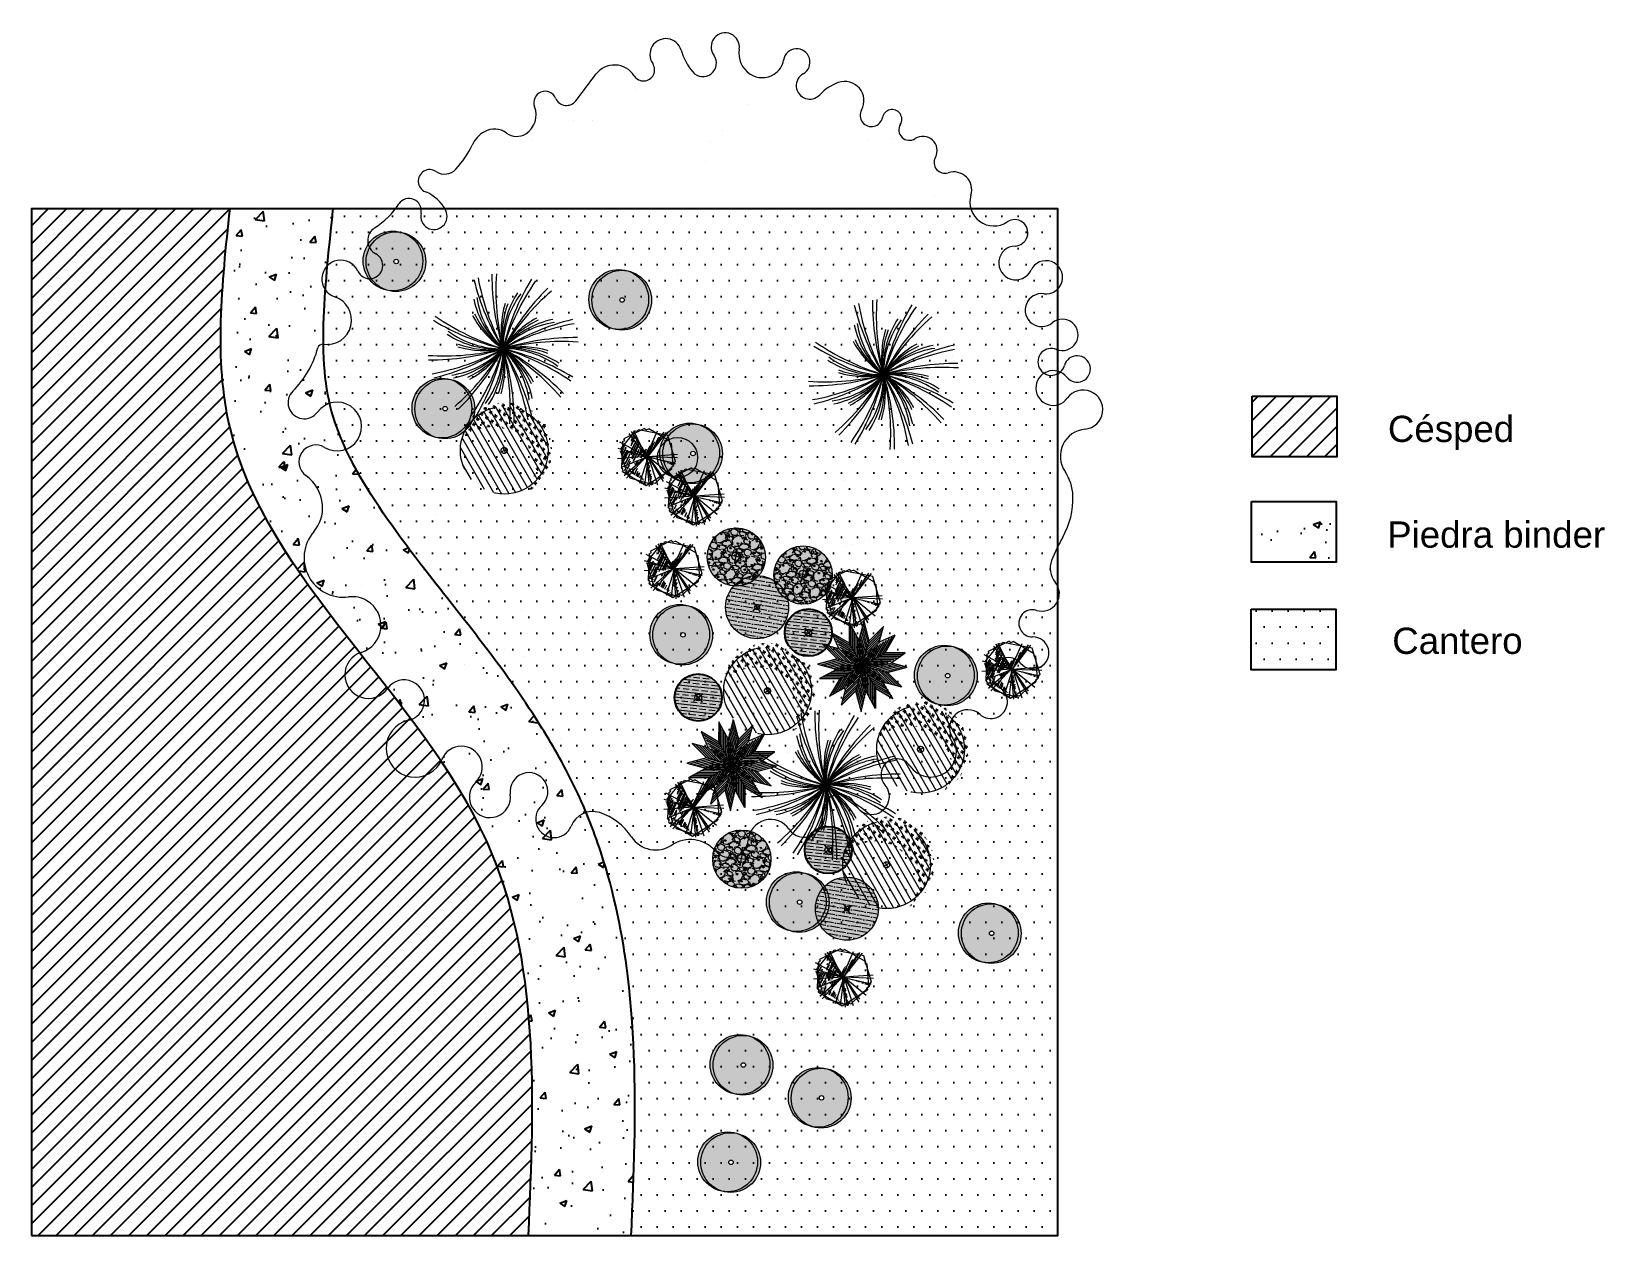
# Model space of a CAD drawing. Header units: metres. Extents: x 16.9 to 32.2, y 6.4 to 18.1.
import ezdxf

# ---------------------------------------------------------------- set-up
doc = ezdxf.new("R2010")
doc.units = ezdxf.units.M
doc.header["$MEASUREMENT"] = 0
doc.linetypes.add('ARBOLADO$0$DASHED2', pattern=[0.375, 0.25, -0.125])
for name, color, linetype in [('AG-TRANSPORT', 8, 'Continuous'), ('P.PALMA', 135, 'Continuous'), ('vegetacion Canteros', 253, 'Continuous')]:
    doc.layers.add(name, color=color, linetype=linetype)
doc.layers.add('Auxiliar', color=45, linetype='Continuous', plot=False)
doc.layers.add('Bloques vegetacion', color=7, linetype='Continuous', lineweight=5)
doc.styles.get("Standard").update_dxf_attribs({"font": 'arial.ttf'})
pattern_1 = [(45, (0, 0), (-0.08838834764831845, 0.08838834764831845), [])]
pattern_2 = [(49.99999999999999, (0, 0), (0.7172601826007535, -0.06275213498259512), [0.07500000000000001, -0.8250000000000001]), (355, (0, 0), (-0.138751333613, 0.7521921337000119), [0.06, -0.66]), (100.45144446, (0.059771681, -0.005229344), (0.578508846727112, 0.6894399909686295), [0.06374019199999999, -0.7011421119999999]), (46.18420000000001, (0, 0.2), (1.067241330671572, -0.1655192807930765), [0.1125, -1.2375]), (96.63563549, (0.088936745, 0.186206693), (0.9346619456742284, 0.9741186007745505), [0.09561034200000001, -1.05171376]), (351.1841639899999, (0, 0.2), (0.9346619450547732, 0.9741186002699902), [0.09000000000000001, -0.990000001]), (21, (0.1, 0.15), (0.5969070521184617, -0.4026188906653388), [0.07500000000000001, -0.8250000000000001]), (326.0000000000001, (0.1, 0.15), (0.2433153319215817, 0.7251500450468531), [0.06, -0.66]), (71.45144474, (0.149742254, 0.116448426), (0.8402223767299711, 0.3225311528063539), [0.06374019000000002, -0.701142112]), (37.50000000000001, (0, 0), (0.01215985531729067, 0.3328938538313115), [0, -0.652, 0, -0.67, 0, -0.6625000000000001]), (7.499999999999999, (0, 0), (0.2630695374421486, 0.3944117118823602), [0, -0.382, 0, -0.637, 0, -0.2525]), (327.5, (-0.223, 0), (0.533822436172409, -0.02255487173437976), [0, -0.25, 0, -0.78, 0, -1.035]), (317.5, (-0.323, 0), (0.5831861693423862, 0.1001049823323177), [0, -0.325, 0, -0.518, 0, -0.735])]

msp = doc.modelspace()

# ---------------------------------------------------------------- texts
for s, p in [('Césped', (30.12519221672483, 14.09734483172451)), ('Piedra binder', (30.11840275437044, 13.06788565148995)), ('Cantero', (30.1676960107543, 12.03317884208204))]:
    msp.add_text(s, height=0.2555504086776637).set_placement(p)

# ---------------------------------------------------------------- blocks, each defined once
blk = doc.blocks.new('Panicum')
at = {"layer": 'Bloques vegetacion', "lineweight": 5, "true_color": 0x5e762d}
h = blk.add_hatch(dxfattribs=at)
h.set_pattern_fill('GOST_GLASS', color=77, scale=0.0242217934268993, angle=25)
h.set_pattern_definition([(69.99999999999994, (3942.367858865039, 1755.615188993603), (0.1862722908295845, 0.08686019571591035), [0.1211089671344966, -0.1695525539882951]), (69.99999999999994, (3942.414426928911, 1755.636904037913), (0.1862722908295845, 0.08686019571591035), [0.0484435868537986, -0.2422179342689931]), (69.99999999999994, (3942.346143817875, 1755.661757057476), (0.1862722908295845, 0.08686019571591035), [0.0484435868537986, -0.2422179342689931])])
edge = h.paths.add_edge_path()
edge.add_arc((3942.371211576842, 1757.141910168416), 0.01328897156895428, 255.386764281719, 284.3615905254169, ccw=False)
edge.add_arc((3942.378044658068, 1755.608340151533), 1.520745043098571, 90.38376406029795, 180.5561672989142)
edge.add_arc((3942.293857761888, 1755.551688383225), 1.437097166300651, 178.3296384564556, 322.8140084693816)
edge.add_arc((3942.986322692375, 1755.940741778142), 1.336548460761641, 117.24248925186251, 289.78627328346886, ccw=False)
h = blk.add_hatch(dxfattribs=at)
h.set_pattern_fill('ANSI31', color=77, scale=0.063741561649735, angle=45)
h.set_pattern_definition([(90, (3942.367858865039, 1755.615188993603), (-0.2023794582379087, 5.10341461796392e-17), [])])
edge = h.paths.add_edge_path()
edge.add_arc((3942.367858865039, 1755.615188993603), 1.394346661090072, 0, 360)
at = {"layer": 'Bloques vegetacion', "linetype": 'ARBOLADO$0$DASHED2', "lineweight": 5, "ltscale": 10, "true_color": 0x5e762d}
h = blk.add_hatch(color=77, dxfattribs=at)
h.dxf.hatch_style = 1
edge = h.paths.add_edge_path()
edge.add_arc((3942.367858865039, 1755.615188993603), 0.09686213419674858, -2.544443745170813e-14, 360)
at = {"layer": 'Bloques vegetacion', "color": 77, "linetype": 'ARBOLADO$0$DASHED2', "lineweight": 5, "ltscale": 10, "true_color": 0x5e762d}
for points in [[(3942.464720997696, 1755.615188993032), (3942.270996730099, 1755.615188993318)], [(3942.367858863897, 1755.712051127687), (3942.367858865039, 1755.518326858663)]]:
    blk.add_lwpolyline(points, dxfattribs=at)
for radius in [1.394346661090072, 0.09686213419674858]:
    blk.add_circle((3942.367858865039, 1755.615188993603), radius, dxfattribs=at)
blk = doc.blocks.new('eragrostis.')
at = {"lineweight": 5, "true_color": 0x8ca72a, "transparency": 33554495}
h = blk.add_hatch(color=65, dxfattribs=at)
h.dxf.hatch_style = 1
h.paths.add_polyline_path([(47.9538485847498, 17.64802955114691), (48.1251703190992, 17.54911690170231), (47.9538485847498, 17.45020425225758), (48.12177494811186, 17.43275996465098), (48.00814239138561, 17.31912740792471), (48.19922695667636, 17.37032836288035), (48.14802600172028, 17.17924379758974), (48.28438506979201, 17.31560286566134), (48.27910284605318, 17.12494999095393), (48.37801549549803, 17.29627172530335), (48.47692814494288, 17.12494999095393), (48.49437243254898, 17.29287635431601), (48.60800498927573, 17.17924379758974), (48.5568040343197, 17.37032836288035), (48.74788859961045, 17.31912740792471), (48.6342560428842, 17.43275996465098), (48.61152953153872, 17.45548647599631), (48.80218240624626, 17.45020425225758), (48.63086067189686, 17.54911690170231), (48.80218240624626, 17.64802955114691), (48.64148170339666, 17.64802955114691), (48.6342560428842, 17.66547383875338), (48.74788859961045, 17.77910639547978), (48.5568040343197, 17.72790544052411), (48.61184792767491, 17.93333204717075), (48.471645921204, 17.78263093774312), (48.47692814494288, 17.97328381245044), (48.37801549549803, 17.80196207810101), (48.27910284605318, 17.97328381245044), (48.28438506979201, 17.78263093774312), (48.14802600172028, 17.91899000581475), (48.19922695667636, 17.72790544052411), (48.00814239138561, 17.77910639547978), (48.12177494811186, 17.66547383875338)])
at = {"color": 65, "lineweight": 5, "true_color": 0x8ca72a}
for p, q in [((48.37617957553385, 17.80337082903683), (48.27726692608901, 17.97469256338626)), ((48.37617957553385, 17.77123068846694), (48.27726692608901, 17.94255242281637)), ((48.37617957553385, 17.80337082903683), (48.47509222497871, 17.97469256338626)), ((48.37617957553385, 17.77123068846694), (48.47509222497871, 17.94255242281637)), ((48.19739103671218, 17.72931419145993), (48.00630647142144, 17.7805151464156)), ((48.19739103671218, 17.72931419145993), (48.14619008175611, 17.92039875675057)), ((48.22011754805711, 17.70658768011472), (48.16891659310159, 17.89767224540524)), ((48.24284405940259, 17.68386116876952), (48.19164310444677, 17.87494573406003)), ((48.26557057074751, 17.66113465742419), (48.2143696157922, 17.85221922271471)), ((48.288297082093, 17.63840814607886), (48.23709612713743, 17.8294927113695)), ((48.31102359343823, 17.61568163473366), (48.25982263848291, 17.80676620002415)), ((48.37617957553385, 17.73909054789707), (48.27726692608901, 17.9104122822465)), ((48.37617957553385, 17.70695040732718), (48.27726692608901, 17.87827214167661)), ((48.37617957553385, 17.67481026675732), (48.27726692608901, 17.84613200110672)), ((48.37617957553385, 17.64267012618743), (48.27726692608901, 17.81399186053673)), ((48.37617957553385, 17.61052998561744), (48.27726692608901, 17.78185171996684)), ((48.33375010478365, 17.59295512338845), (48.28254914982784, 17.78403968867894)), ((48.37617957553385, 17.73909054789707), (48.47509222497871, 17.9104122822465)), ((48.37617957553385, 17.70695040732718), (48.47509222497871, 17.87827214167661)), ((48.37617957553385, 17.67481026675732), (48.47509222497871, 17.84613200110672)), ((48.37617957553385, 17.64267012618743), (48.47509222497871, 17.81399186053673)), ((48.37617957553385, 17.55052565263813), (48.37617957553385, 17.80337082903683)), ((48.37617957553385, 17.61052998561744), (48.47509222497871, 17.78185171996684)), ((48.41860904628406, 17.59295512338845), (48.46981000123983, 17.78403968867894)), ((48.44133555762949, 17.61568163473366), (48.49253651258481, 17.80676620002415)), ((48.46406206897472, 17.63840814607886), (48.51526302393024, 17.8294927113695)), ((48.48678858032014, 17.66113465742419), (48.53798953527546, 17.85221922271471)), ((48.50951509166512, 17.68386116876952), (48.56071604662095, 17.87494573406003)), ((48.53224160301055, 17.70658768011472), (48.58344255796612, 17.89767224540524)), ((48.55496811435553, 17.72931419145993), (48.60616906931156, 17.92039875675057)), ((48.55496811435553, 17.72931419145993), (48.74605267964628, 17.7805151464156)), ((48.12333439913503, 17.55052565263813), (47.95201266478563, 17.64943830208273)), ((48.15547453970466, 17.55052565263813), (47.98415280535572, 17.64943830208273)), ((48.18761468027501, 17.55052565263813), (48.01629294592536, 17.64943830208273)), ((48.22011754805711, 17.70658768011472), (48.02903298276637, 17.75778863507027)), ((48.2197548208449, 17.55052565263813), (48.0484330864955, 17.64943830208273)), ((48.24284405940259, 17.68386116876952), (48.05175949411185, 17.73506212372506)), ((48.26557057074751, 17.66113465742419), (48.07448600545703, 17.71233561237986)), ((48.25189496141479, 17.55052565263813), (48.08057322706514, 17.64943830208273)), ((48.288297082093, 17.63840814607886), (48.09721251680246, 17.68960910103453)), ((48.28403510198468, 17.55052565263813), (48.11271336763523, 17.64943830208273)), ((48.31102359343823, 17.61568163473366), (48.11993902814768, 17.6668825896892)), ((48.33375010478365, 17.59295512338845), (48.14266553949317, 17.644156078344)), ((48.31617524255457, 17.55052565263813), (48.14485350820487, 17.64943830208273)), ((48.34831538312441, 17.55052565263813), (48.17699364877501, 17.64943830208273)), ((48.37617957553385, 17.55052565263813), (48.19739103671218, 17.72931419145993)), ((48.3804555236943, 17.55052565263813), (48.20913378934465, 17.64943830208273)), ((48.37617957553385, 17.57838984504755), (48.27726692608901, 17.74971157939697)), ((48.37617957553385, 17.54624970447766), (48.27726692608901, 17.71757143882696)), ((48.35647661612884, 17.5702286120431), (48.30527566117332, 17.76131317733364)), ((48.37920312747431, 17.54750210069779), (48.32800217251825, 17.73858666598841)), ((48.37190362737341, 17.55052565263813), (48.54322536172307, 17.64943830208273)), ((48.3731560235934, 17.54750210069779), (48.42435697854942, 17.73858666598841)), ((48.37617957553385, 17.57838984504755), (48.47509222497871, 17.74971157939697)), ((48.37617957553385, 17.55052565263813), (48.55496811435553, 17.72931419145993)), ((48.37617957553385, 17.54624970447766), (48.47509222497871, 17.71757143882696)), ((48.39588253493883, 17.5702286120431), (48.4470834898944, 17.76131317733364)), ((48.40404376794331, 17.55052565263813), (48.57536550229266, 17.64943830208273)), ((48.41860904628406, 17.59295512338845), (48.60969361157455, 17.644156078344)), ((48.43618390851314, 17.55052565263813), (48.6075056428628, 17.64943830208273)), ((48.44133555762949, 17.61568163473366), (48.63242012292003, 17.6668825896892)), ((48.46406206897472, 17.63840814607886), (48.65514663426526, 17.68960910103453)), ((48.46832404908304, 17.55052565263813), (48.63964578343248, 17.64943830208273)), ((48.48678858032014, 17.66113465742419), (48.67787314561069, 17.71233561237986)), ((48.50046418965292, 17.55052565263813), (48.67178592400258, 17.64943830208273)), ((48.50951509166512, 17.68386116876952), (48.70059965695587, 17.73506212372506)), ((48.53224160301055, 17.70658768011472), (48.72332616830135, 17.75778863507027)), ((48.53260433022282, 17.55052565263813), (48.70392606457222, 17.64943830208273)), ((48.5647444707927, 17.55052565263813), (48.73606620514236, 17.64943830208273)), ((48.59688461136304, 17.55052565263813), (48.768206345712, 17.64943830208273)), ((48.62902475193269, 17.55052565263813), (48.80034648628209, 17.64943830208273)), ((48.12333439913503, 17.55052565263813), (47.95201266478563, 17.4516130031934)), ((48.15547453970466, 17.55052565263813), (47.98415280535572, 17.4516130031934)), ((48.18761468027501, 17.55052565263813), (48.01629294592536, 17.4516130031934)), ((48.2197548208449, 17.55052565263813), (48.0484330864955, 17.4516130031934)), ((48.25189496141479, 17.55052565263813), (48.08057322706514, 17.4516130031934)), ((48.28403510198468, 17.55052565263813), (48.11271336763523, 17.4516130031934)), ((48.31102359343823, 17.4853696705426), (48.11993902814768, 17.4341687155868)), ((48.37617957553385, 17.55052565263813), (48.12333439913503, 17.55052565263813)), ((48.33375010478365, 17.5080961818878), (48.14266553949317, 17.45689522693213)), ((48.31617524255457, 17.55052565263813), (48.14485350820487, 17.4516130031934)), ((48.35647661612884, 17.5702286120431), (48.16539205083809, 17.62142956699879)), ((48.35647661612884, 17.530822693233), (48.16539205083809, 17.47962173827733)), ((48.34831538312441, 17.55052565263813), (48.17699364877501, 17.4516130031934)), ((48.37920312747431, 17.54750210069779), (48.18811856218358, 17.59870305565346)), ((48.37920312747431, 17.55354920457833), (48.18811856218358, 17.50234824962266)), ((48.37617957553385, 17.55052565263813), (48.19739103671218, 17.37173711381617)), ((48.3804555236943, 17.55052565263813), (48.20913378934465, 17.4516130031934)), ((48.31102359343823, 17.4853696705426), (48.25982263848291, 17.29428510525183)), ((48.37617957553385, 17.55480160079859), (48.27726692608901, 17.38347986644904)), ((48.37617957553385, 17.52266146022858), (48.27726692608901, 17.35133972587918)), ((48.37617957553385, 17.49052131965869), (48.27726692608901, 17.31919958530929)), ((48.33375010478365, 17.5080961818878), (48.28254914982784, 17.31701161659716)), ((48.35647661612884, 17.530822693233), (48.30527566117332, 17.33973812794251)), ((48.37920312747431, 17.55354920457833), (48.32800217251825, 17.36246463928772)), ((48.37190362737341, 17.55052565263813), (48.54322536172307, 17.4516130031934)), ((48.3731560235934, 17.54750210069779), (48.56424058888414, 17.59870305565346)), ((48.3731560235934, 17.55354920457833), (48.42435697854942, 17.36246463928772)), ((48.3731560235934, 17.55354920457833), (48.56424058888414, 17.50234824962266)), ((48.37617957553385, 17.55480160079859), (48.47509222497871, 17.38347986644904)), ((48.37617957553385, 17.55052565263813), (48.37617957553385, 17.29768047623917)), ((48.37617957553385, 17.55052565263813), (48.62902475193269, 17.55052565263813)), ((48.37617957553385, 17.55052565263813), (48.55496811435553, 17.37173711381617)), ((48.37617957553385, 17.52266146022858), (48.47509222497871, 17.35133972587918)), ((48.37617957553385, 17.49052131965869), (48.47509222497871, 17.31919958530929)), ((48.39588253493883, 17.5702286120431), (48.58696710022962, 17.62142956699879)), ((48.39588253493883, 17.530822693233), (48.4470834898944, 17.33973812794251)), ((48.39588253493883, 17.530822693233), (48.58696710022962, 17.47962173827733)), ((48.40404376794331, 17.55052565263813), (48.57536550229266, 17.4516130031934)), ((48.41860904628406, 17.5080961818878), (48.46981000123983, 17.31701161659716)), ((48.41860904628406, 17.5080961818878), (48.60969361157455, 17.45689522693213)), ((48.43618390851314, 17.55052565263813), (48.6075056428628, 17.4516130031934)), ((48.44133555762949, 17.4853696705426), (48.49253651258481, 17.29428510525183)), ((48.44133555762949, 17.4853696705426), (48.63242012292003, 17.4341687155868)), ((48.46832404908304, 17.55052565263813), (48.63964578343248, 17.4516130031934)), ((48.50046418965292, 17.55052565263813), (48.67178592400258, 17.4516130031934)), ((48.53260433022282, 17.55052565263813), (48.70392606457222, 17.4516130031934)), ((48.5647444707927, 17.55052565263813), (48.73606620514236, 17.4516130031934)), ((48.59688461136304, 17.55052565263813), (48.768206345712, 17.4516130031934)), ((48.62902475193269, 17.55052565263813), (48.80034648628209, 17.4516130031934)), ((48.19739103671218, 17.37173711381617), (48.00630647142144, 17.32053615886053)), ((48.22011754805711, 17.39446362516153), (48.02903298276637, 17.34326267020574)), ((48.24284405940259, 17.41719013650673), (48.05175949411185, 17.36598918155106)), ((48.26557057074751, 17.43991664785193), (48.07448600545703, 17.38871569289627)), ((48.288297082093, 17.46264315919726), (48.09721251680246, 17.4114422042416)), ((48.19739103671218, 17.37173711381617), (48.14619008175611, 17.18065254852556)), ((48.22011754805711, 17.39446362516153), (48.16891659310159, 17.20337905987076)), ((48.24284405940259, 17.41719013650673), (48.19164310444677, 17.22610557121609)), ((48.26557057074751, 17.43991664785193), (48.2143696157922, 17.24883208256142)), ((48.288297082093, 17.46264315919726), (48.23709612713743, 17.27155859390663)), ((48.37617957553385, 17.45838117908882), (48.27726692608901, 17.2870594447394)), ((48.37617957553385, 17.42624103851881), (48.27726692608901, 17.25491930416951)), ((48.37617957553385, 17.39410089794894), (48.27726692608901, 17.22277916359952)), ((48.37617957553385, 17.36196075737905), (48.27726692608901, 17.19063902302963)), ((48.37617957553385, 17.32982061680906), (48.27726692608901, 17.15849888245976)), ((48.37617957553385, 17.45838117908882), (48.47509222497871, 17.2870594447394)), ((48.37617957553385, 17.42624103851881), (48.47509222497871, 17.25491930416951)), ((48.37617957553385, 17.39410089794894), (48.47509222497871, 17.22277916359952)), ((48.37617957553385, 17.36196075737905), (48.47509222497871, 17.19063902302963)), ((48.37617957553385, 17.32982061680906), (48.47509222497871, 17.15849888245976)), ((48.46406206897472, 17.46264315919726), (48.51526302393024, 17.27155859390663)), ((48.46406206897472, 17.46264315919726), (48.65514663426526, 17.4114422042416)), ((48.48678858032014, 17.43991664785193), (48.67787314561069, 17.38871569289627)), ((48.48678858032014, 17.43991664785193), (48.53798953527546, 17.24883208256142)), ((48.50951509166512, 17.41719013650673), (48.70059965695587, 17.36598918155106)), ((48.50951509166512, 17.41719013650673), (48.56071604662095, 17.22610557121609)), ((48.53224160301055, 17.39446362516153), (48.72332616830135, 17.34326267020574)), ((48.53224160301055, 17.39446362516153), (48.58344255796612, 17.20337905987076)), ((48.55496811435553, 17.37173711381617), (48.74605267964628, 17.32053615886053)), ((48.55496811435553, 17.37173711381617), (48.60616906931156, 17.18065254852556)), ((48.37617957553385, 17.29768047623917), (48.27726692608901, 17.12635874188975)), ((48.37617957553385, 17.29768047623917), (48.47509222497871, 17.12635874188975))]:
    blk.add_line(p, q, dxfattribs=at)
blk.add_lwpolyline([(47.9538485847498, 17.64802955114691), (48.1251703190992, 17.54911690170231), (47.9538485847498, 17.45020425225758), (48.12177494811186, 17.43275996465098), (48.00814239138561, 17.31912740792471), (48.19922695667636, 17.37032836288035), (48.14802600172028, 17.17924379758974), (48.28438506979201, 17.31560286566134), (48.27910284605318, 17.12494999095393), (48.37801549549803, 17.29627172530335), (48.47692814494288, 17.12494999095393), (48.49437243254898, 17.29287635431601), (48.60800498927573, 17.17924379758974), (48.5568040343197, 17.37032836288035), (48.74788859961045, 17.31912740792471), (48.6342560428842, 17.43275996465098), (48.61152953153872, 17.45548647599631), (48.80218240624626, 17.45020425225758), (48.63086067189686, 17.54911690170231), (48.80218240624626, 17.64802955114691), (48.64148170339666, 17.64802955114691), (48.6342560428842, 17.66547383875338), (48.74788859961045, 17.77910639547978), (48.5568040343197, 17.72790544052411), (48.61184792767491, 17.93333204717075), (48.471645921204, 17.78263093774312), (48.47692814494288, 17.97328381245044), (48.37801549549803, 17.80196207810101), (48.27910284605318, 17.97328381245044), (48.28438506979201, 17.78263093774312), (48.14802600172028, 17.91899000581475), (48.19922695667636, 17.72790544052411), (48.00814239138561, 17.77910639547978), (48.12177494811186, 17.66547383875338), (47.9538485847498, 17.64802955114691)], dxfattribs=at)
at = {"layer": 'Auxiliar', "color": 65, "lineweight": 5, "true_color": 0x8ca72a}
for points in [[(48.37617957553385, 17.62903212760767), (48.37617957553385, 17.47201917766858)], [(48.45468605050338, 17.5505256526381), (48.29767310056429, 17.5505256526381)]]:
    blk.add_lwpolyline(points, dxfattribs=at)
at = {"layer": 'P.PALMA', "color": 65, "lineweight": 5, "true_color": 0x8ca72a}
for points in [[(48.37617957553385, 17.62903212760769), (48.37617957553385, 17.47201917766861)], [(48.45468605050343, 17.55052565263813), (48.29767310056429, 17.55052565263813)]]:
    blk.add_lwpolyline(points, dxfattribs=at)
for radius in [0.03317521608934235, 0.02704054952936971]:
    blk.add_circle((48.37617957553385, 17.55052565263813), radius, dxfattribs=at)
blk = doc.blocks.new('Salvia farinácea')
at = {"lineweight": 5, "true_color": 0x93278f, "transparency": 33554470}
h = blk.add_hatch(color=217, dxfattribs=at)
h.dxf.hatch_style = 1
h.paths.add_polyline_path([(3600.242586741799, 1739.515457079313, 1), (3599.384696546176, 1739.515457079313, 1)])
at = {"layer": 'Bloques vegetacion', "lineweight": 5, "true_color": 0x93278f}
h = blk.add_hatch(dxfattribs=at)
h.set_pattern_fill('GRAVEL', color=217, scale=0.01, angle=138.2262794862488)
h.set_pattern_definition([(6.239066986248813, (-0.3056009267632653, -0.06759562087467917), (3.038339714694783, 0.3511577681164912), [0.034172144, -3.3830483639565]), (323.1960204862488, (-0.2716311204498233, -0.0638818816502269), (-2.442354814762561, 1.841120028353752), [0.058640472, -5.8054048893524]), (270.7367265862488, (-0.2246783096833303, -0.09901215863640939), (-0.03294916133777814, 3.775837702122026), [0.04134815200000001, -4.093472279409999]), (45.49996848624871, (-0.1084980855595001, -0.1176478534862553), (-3.573676161347183, -3.619358326253144), [0.05340045200000001, -5.2866437425738]), (71.05993366624877, (-0.07106920013703137, -0.07955998486602785), (-1.083405898258309, -3.119204331174574), [0.05236337000000001, -5.1839807745344]), (135.4999684862488, (-0.05407313052571296, -0.03003157263862833), (3.619358326253144, -3.573676161347184), [0.05340045200000001, -5.2866437425738]), (175.9205199562488, (-0.09216099914594042, 0.007397312783840419), (4.154694772942832, -0.3054756024300891), [0.07061936599999999, -6.991311531424701]), (210.4816078562488, (-0.1626013817502772, 0.01242118564794081), (-5.048672136152438, -2.982941109314337), [0.066671952, -6.6005256601905]), (259.6558451062488, (-0.2200587599015631, -0.02139895769859361), (-0.684332673126766, -3.816270010427896), [0.05358129999999999, -5.3045545698712]), (313.4626377862488, (-0.229679849638236, -0.07410945601039948), (-1.914501507747427, 2.050764729761075), [0.061171328, -2.997393695]), (0.6237172862488016, (-0.1876012487689358, -0.1185089982251806), (4.134478618806903, 0.05316531414892189), [0.07910779200000001, -7.8316772512177]), (277.0403543162488, (-0.294340211788065, 0.05176668933355741), (0.3107254599331639, -2.321057881343716), [0.02700045399999999, -2.6730565824344]), (309.6955138862488, (-0.2910307956459459, 0.02496970135359441), (-2.124146198031916, 2.578618027042508), [0.051368198, -5.085463899704]), (3.226279486248735, (-0.2582214600052444, -0.01455563096399397), (0.1692123812786621, 0.1894285353953222), [0.035920934, -0.3232893108428]), (341.4248699962488, (-0.2652669482810106, -0.0491319219009357), (-1.28556743950029, 0.4672048356921022), [0.019344132, -1.915062236889399]), (70.02768897624878, (-0.2469305793649799, -0.05529393252858182), (-0.3182086083891959, -0.7374979874867572), [0.027356562, -1.340475299]), (169.1900360162488, (-0.2375864826529275, -0.02958258373790555), (-0.9067103687385272, 0.1287800730785442), [0.044431966, -1.436629815291]), (299.7913306662488, (-0.2812298772773013, -0.02124929473168602), (-0.2096446895395875, 0.527853297941573), [0.032128714, -0.7710898116827999]), (154.6158198202488, (-0.1370620288357034, -0.1534371136701966), (-2.401922497789009, 1.12383820660054), [0.04500880000000001, -4.455882667253901]), (208.5724554262488, (-0.1777254989168374, -0.1341424356225919), (2.619050335693674, 1.406864364147273), [0.037759894, -3.73822156782]), (71.42486999624877, (-0.3150723535330305, -0.05913500181074688), (-0.4672048356924218, -1.285567439501237), [0.03868800999999999, -1.8957183588894]), (121.8367391562488, (-0.3027483322777383, -0.0224622639786855), (1.386648210275194, -2.260409418875299), [0.04500880000000001, -4.455882667254]), (117.6702342662488, (-0.03215035244294277, -0.03599142172510784), (0.6087179144192054, -1.224918977183846), [0.04340351999999999, -2.126773431310601]), (73.00142008624881, (-0.0523061752294727, 0.00244827140319381), (-0.914193515503337, -2.929775796236098), [0.036367212, -3.600359338072]), (205.0276889762487, (-0.1477542576083374, 0.131985657397344), (-1.22491897714562, -0.6087179144961848), [0.03868801, -1.8957183588894]), (155.5803041262488, (-0.1828097031110661, 0.1156184053187201), (3.139420485346608, -1.442046814838379), [0.04257827400000001, -4.21523759802]), (207.6702342662488, (-0.05493427526463827, 0.04907159057080738), (1.22491897718808, 0.6087179144106989), [0.02170176, -2.148475191310601]), (239.5362119602488, (-0.1363885454846192, 0.1218329145206252), (-0.4874209897192748, -0.9269265228599178), [0.01295146, -1.2821994964526]), (304.1900360182488, (-0.1429548791945985, 0.1106693639380735), (-0.3990732249072397, 0.6970656792312002), [0.05236337000000001, -0.9949054589069001]), (324.2352854462488, (-0.1135297911794699, 0.06735546091257909), (-2.06349773531021, 1.502695277283047), [0.0485267, -4.8041364863337]), (81.91634701624882, (-0.2223573683378493, -0.01253401555232812), (-0.1489962271239193, -0.5480694520796213), [0.03663238799999999, -0.8791776359679999]), (131.3835060762488, (-0.2172061654160362, 0.0237343991974001), (-2.881860339333296, 3.2554675523767), [0.06395567599999999, -6.331600906503098]), (199.1716753862487, (-0.2594869278265028, 0.07172035057892075), (1.942200810541957, 0.6491502226220004), [0.026150824, -2.588939231811]), (228.2262794862488, (-0.2841874689113462, 0.06313240145727567), (0.02021615411665825, -0.3586409166739505), [0.01524, -0.23876]), (258.4827166462488, (-0.1148175919099231, 0.05828835722514702), (0.4267725275092796, 2.002849272851854), [0.035286696, -3.49339407732]), (186.2390669862488, (-0.1218630801856894, 0.02371206628820528), (-3.038339714695945, -0.3511577681058549), [0.068344288, -3.3488762199565]), (138.2262794862488, (-0.1898026928125734, 0.0162845878393007), (-0.3586409166739505, -0.02021615411665825), [0.06604, -0.18796]), (103.5311259862488, (-0.2390541120153525, 0.0602798069717487), (-0.7097986866357842, 3.018123560169461), [0.040160956, -3.975931672414]), (32.28088358624868, (-0.248450707301664, 0.09932598472355007), (0.8662780604996365, 0.5885017603177296), [0.03698290799999999, -1.8121650038772]), (345.8722548462488, (-0.2171838325068413, 0.1190774844277468), (5.291265985205042, -1.320749890710643), [0.06021451, -5.9612464422938]), (313.6523582262488, (-0.1587904781331763, 0.1043800232527146), (2.293358578860258, -2.389189492017587), [0.063702946, -6.306584645624])])
edge = h.paths.add_edge_path()
edge.add_arc((3599.813641643987, 1739.515457079313), 0.4289450978118172, 0, 360)
at = {"layer": 'Bloques vegetacion', "lineweight": 5, "true_color": 0xd19cc7}
h = blk.add_hatch(dxfattribs=at)
h.set_pattern_fill('GRASS', color=9, scale=0.005, angle=138.2262794862488)
h.set_pattern_definition([(228.2262794862488, (0, 0), (0.007147489831849749, -0.1267987120804588), [0.0238125, -0.1557926224]), (183.2262794862488, (0, 0), (0.007147489832700707, -0.126798712095555), [0.0238125, -0.1031875]), (273.2262794862488, (0, 0), (0.126798712095555, 0.007147489832700693), [0.0238125, -0.1031875])])
edge = h.paths.add_edge_path()
edge.add_arc((3599.813641643987, 1739.515457079313), 0.4289450978118172, 138.2262794862488, 498.2262794862488)
at = {"color": 215, "lineweight": 5, "true_color": 0xa953a0}
blk.add_circle((3599.813641643987, 1739.515457079313), 0.4289450978117202, dxfattribs=at)
at = {"layer": 'Bloques vegetacion', "color": 215, "lineweight": 5, "true_color": 0xa953a0}
for points in [[(3599.810685509201, 1739.503995521822), (3599.728553038387, 1739.57736266758)], [(3599.810685509201, 1739.503995521822), (3599.737318363445, 1739.421863051008)], [(3599.884052654959, 1739.586127992637), (3599.810685509201, 1739.503995521822)], [(3599.892817980016, 1739.430628376065), (3599.810685509201, 1739.503995521822)]]:
    blk.add_lwpolyline(points, dxfattribs=at)
at = {"layer": 'Bloques vegetacion', "color": 217, "lineweight": 5, "true_color": 0x93278f}
blk.add_circle((3599.813641643987, 1739.515457079313), 0.4289450978118172, dxfattribs=at)
at = {"layer": 'Bloques vegetacion', "color": 215, "lineweight": 5, "true_color": 0xa953a0}
blk.add_circle((3599.810685509201, 1739.503995521822), 0.06127787111597389, dxfattribs=at)
blk = doc.blocks.new('Dietes')
at = {"lineweight": 5, "true_color": 0x7aafdf, "transparency": 33554470}
h = blk.add_hatch(color=143, dxfattribs=at)
h.dxf.hatch_style = 1
h.paths.add_polyline_path([(3736.323698699305, 1738.947054372236, 0.1926021917115837), (3736.193881286404, 1739.271561991844, 0.6407423781386092), (3735.417209508052, 1738.914313448745, 0.1926021917115836), (3735.547026920954, 1738.589805829137, 0.6407423781386095)])
h.paths.add_polyline_path([(3735.810767306868, 1738.947054372236, -1), (3735.881830401901, 1738.947054372236, -1)], flags=16)
h.paths.add_polyline_path([(3736.358206198296, 1738.914313448745, 0.2189604088053874), (3736.193881286404, 1739.271561991844, -0.1926021917116814), (3736.323698699305, 1738.947054372236, -0.6407423781389386), (3735.547026920954, 1738.589805829137, 0.6770051354087031)])
h.paths.add_polyline_path([(3736.193881286404, 1739.271561991844, 0.677005135408815), (3735.382702009061, 1738.947054372236, 0.2189604088053879), (3735.547026920954, 1738.589805829137, -0.1926021917116821), (3735.417209508052, 1738.914313448745, -0.6407423781390229)])
at = {"layer": 'Bloques vegetacion', "color": 253, "lineweight": 5, "true_color": 0x9898cc}
for centre, radius in [((3735.853200354183, 1738.947054372236), 0.4704983451217939), ((3735.887707853174, 1738.914313448745), 0.4704983451217939), ((3735.846298854385, 1738.947054372236), 0.03553154751683017)]:
    blk.add_circle(centre, radius, dxfattribs=at)
blk = doc.blocks.new('Pennisetum rupelli')
at = {"layer": 'Bloques vegetacion', "color": 52, "true_color": 0xd8ce18}
for centre, radius, start, end in [((1.884310924998194, 0.3100914392778379), 1.643127649430273, 164.0123130231918, 181.7779287418462), ((1.365539541918323, 1.455701576523393), 1.643127649430273, 209.0123130231914, 226.7757307391921), ((1.627596562945965, 1.13993558205817), 1.643127649430273, 194.6661985691621, 212.4296322772495), ((0.8210281038873548, 0.4583984153579712), 0.6131089858007273, 162.0779112007102, 198.977006411659), ((1.846332945672229, -0.09849113330868643), 1.643127649430273, 149.6661985691683, 167.4336630200097), ((0.7996523477523415, 0.5378589738763184), 0.6244822469409063, 178.4075830641727, 206.5317939054181), ((0.7940833665765806, -0.01008065862179524), 0.6131089858007273, 117.0779112007011, 153.9916267798686), ((1.441068991217618, -0.8668040202266295), 1.643127649430273, 119.0123130231972, 136.7846791386668), ((0.5972266549894225, 1.860965530979145), 1.643127649430273, 239.6661985691626, 257.4317377179881), ((0.508816180302303, 0.808715951883497), 0.6131089858007273, 207.0779112006953, 243.9776198557763), ((0.8351555242252848, 0.06122138325977133), 0.6244822469409063, 133.4075830641701, 161.5441361373651), ((1.125302996751254, -1.128861041265229), 1.643127649430273, 104.6661985691668, 122.4409547854333), ((0.4375141384211931, 0.8497881095322012), 0.6244822469409063, 223.4075830641885, 251.5352115472062), ((0.5232263885694021, -0.3009168260716054), 0.6244822469409063, 88.40758306418553, 116.5635243043836), ((0.1886440824145403, 1.898943510304425), 1.643127649430273, 254.0123130231774, 271.7796810729657), ((-0.6412000603776625, 1.642229148252882), 1.643127649430273, 284.6661985691668, 302.4384512444093), ((-0.9569660548312435, 1.380172127223869), 1.643127649430273, 299.0123130231971, 316.7869596678177), ((0.04033710632230838, 0.8356606891942711), 0.6131089858007273, 252.0779112007246, 288.9930255477828), ((-0.03912345219581054, 0.814284933059258), 0.6244822469409063, 268.4075830641855, 296.5519040183108), ((-0.3099804302025325, 0.5234487656092196), 0.6131089858007273, 297.0779112007011, 334.0126052024651), ((-1.362230009298181, 0.6118592402963391), 1.643127649430273, 329.6661985691683, 347.4453225658502), ((-0.3510525878516933, 0.4521467237278812), 0.6244822469409063, 313.4075830641701, 341.5706011621616), ((-1.400207988612275, 0.2032766677196305), 1.643127649430273, 344.0123130231918, 1.792990954522637), ((-0.3369251675133068, 0.05496969162922477), 0.6131089858007273, 342.0779112007102, 19.0249743081211), ((-0.3155494113787501, -0.0244908668891224), 0.6244822469409063, 358.4075830641727, 26.5808415168222), ((-0.8814366055314914, -0.9423334695261534), 1.643127649430273, 29.01231302319145, 46.79475158735116), ((-0.02471324392871162, -0.2953478448956161), 0.6131089858007273, 27.07791120069531, 64.02447962576606), ((0.04658879795285494, -0.3364200025447769), 0.6244822469409063, 43.40758306418848, 71.57811125629416), ((-0.1131237186158311, -1.347597423991493), 1.643127649430273, 59.66619856917722, 77.44693800044448), ((0.4437658300512831, -0.3222925822070752), 0.6131089858007273, 72.07791120072463, 109.0113259335553), ((0.2954588539722911, -1.385575403306729), 1.643127649430273, 74.01231302317746, 91.79151832812228)]:
    blk.add_arc(centre, radius, start, end, dxfattribs=at)
at = {"layer": 'Bloques vegetacion', "color": 67, "true_color": 0x6b7c41}
for centre, radius, start, end in [((1.884587284610722, 0.2125868399055663), 1.643127649430273, 160.6118197744687, 178.377834516504), ((1.434681121070442, 1.386950828824824), 1.643127649430273, 205.6118197744643, 223.3751803844509), ((1.677547093226283, 1.056196894458058), 1.643127649430273, 191.2657053204391, 209.0292411574515), ((0.8319733905642318, 0.4237012801587122), 0.6131089858007273, 158.6774179519898, 195.5771652776961), ((1.822441110549159, -0.1930236858263495), 1.643127649430273, 146.2657053204441, 164.0336643334828), ((0.5410902463035144, 0.7919208586863608), 0.6131089858007273, 203.6774179519764, 240.5764794560368), ((0.8153484707773863, 0.5042898361235028), 0.6244822469409063, 175.0070898154466, 203.1317351391139), ((1.372318243602598, -0.9359455993787489), 1.643127649430273, 115.6118197744789, 133.3847582762856), ((0.6917592075070859, 1.837073695773212), 1.643127649430273, 236.2657053204404, 254.0308786296804), ((0.4723499383770534, 0.8371499795765436), 0.6244822469409063, 220.0070898154546, 248.1338911305985), ((0.8225173943524906, 0.02638558330368279), 0.6244822469409063, 130.0070898154505, 158.1450187722044), ((0.7772882734618511, -0.04235472462323478), 0.6131089858007273, 113.6774179519823, 150.5926083003137), ((1.041564309233777, -1.178811571545775), 1.643127649430273, 101.2657053204392, 119.0410113780551), ((0.2861486817865834, 1.899219869833634), 1.643127649430273, 250.6118197744564, 268.3787167748317), ((-0.5574613727775507, 1.692179678450792), 1.643127649430273, 281.2657053204392, 299.037385684164), ((-0.888215307133131, 1.449313706292213), 1.643127649430273, 295.6118197744788, 313.3859065742579), ((0.07503424152156735, 0.8466059757885129), 0.6131089858007273, 248.6774179519922, 285.5910582559885), ((-0.005554314442766634, 0.8299810560016675), 0.6244822469409063, 265.0070898154596, 293.1499193824861), ((-0.2931853370056245, 0.5557228315275674), 0.6131089858007273, 293.6774179519824, 330.6107704222687), ((-1.338338174092476, 0.706391792731367), 1.643127649430273, 326.2657053204441, 344.0444017649698), ((-0.3384144578967204, 0.4869825236011063), 0.6244822469409063, 310.0070898154505, 338.1688927321474), ((-1.400484348141712, 0.3007812670083538), 1.643127649430273, 340.6118197744686, 358.3921680940664), ((-0.3478704541080052, 0.08966682674562038), 0.6131089858007273, 338.6774179519899, 15.62396318921025), ((-0.3312455343211597, 0.009078270780829845), 0.6244822469409063, 355.0070898154466, 23.18000705766892), ((-0.9505781846000626, -0.8735827219111324), 1.643127649430273, 25.61181977446429, 43.39430299970739), ((-0.0569873098472878, -0.278552751781115), 0.6131089858007273, 23.67741795197638, 60.62450102006375), ((0.01175299807962977, -0.3237818726722109), 0.6244822469409063, 40.00708981545463, 68.17828509202376), ((-0.2076562710508591, -1.323705588868652), 1.643127649430273, 56.26570532045489, 74.04674374412775), ((0.4896572508994498, -0.3166129490971066), 0.6244822469409063, 85.00708981545958, 113.1644285546084), ((0.4090686949346592, -0.3332378688839521), 0.6131089858007273, 68.6774179519922, 105.6121717562081), ((0.1979542546833395, -1.385851762919714), 1.643127649430273, 70.61181977445638, 88.39142662156992)]:
    blk.add_arc(centre, radius, start, end, dxfattribs=at)
blk = doc.blocks.new('Santolina')
at = {"lineweight": 5, "true_color": 0x6e938b, "transparency": 33554470}
h = blk.add_hatch(color=252, dxfattribs=at)
h.dxf.hatch_style = 1
h.paths.add_polyline_path([(0.5903009094277545, 0.005442070382741804, 1), (-0.6043960360389642, 0.005442070382741804, 1)])
at = {"layer": 'Bloques vegetacion', "lineweight": 5, "true_color": 0x6e938b}
h = blk.add_hatch(dxfattribs=at)
h.set_pattern_fill('ANSI36', color=252, scale=0.6)
h.set_pattern_definition([(45, (0, 0), (0.0397747564417433, 0.1458407736197254), [0.1875, -0.0375, 0, -0.0375])])
h.paths.add_polyline_path([(-0.6043960360389642, 0.005442070382741804, 1), (0.5903009094277545, 0.005442070382741804, 1)])
h.paths.add_polyline_path([(-0.05277395616844688, 0.006849779421827407), (-0.009913177567341336, 0.006849779421827407), (-0.009913177567341336, 0.05110028874360895, 0.3870984589739677)], flags=16)
at = {"layer": 'Bloques vegetacion', "color": 252, "lineweight": 5, "true_color": 0x6e938b}
for points in [[(-0.1248925092581885, 0.006849779421827407), (0.1068063190277826, 0.006849779421827407)], [(-0.009913177567341336, 0.1095624071770089), (-0.009913177567341336, -0.09586284833335412)]]:
    blk.add_lwpolyline(points, dxfattribs=at)
for radius in [0.5973484727333593, 0.0457480562317755]:
    blk.add_circle((-0.007047563305604854, 0.005442070382741804), radius, dxfattribs=at)
blk = doc.blocks.new('Poas iridifolia')
at = {"lineweight": 5, "true_color": 0xf8f6b0, "transparency": 33554495}
h = blk.add_hatch(color=51, dxfattribs=at)
h.dxf.hatch_style = 1
edge = h.paths.add_edge_path()
edge.add_arc((-0.0003490710059850244, 0.001560575933353903), 0.26, 0, 360)
at = {"layer": 'Bloques vegetacion', "lineweight": 5, "true_color": 0xf8f6b0, "transparency": 33554687}
h = blk.add_hatch(dxfattribs=at)
h.set_pattern_fill('JIS_STN_1E', color=51, scale=0.0686, angle=99.00000000000001)
h.set_pattern_definition([(144, (0, 0), (-0.04032206830726365, -0.05549856581412139), []), (144, (-0.007565640032740693, 0.04776757121620264), (-0.04032206830726365, -0.05549856581412139), [0.0686, -0.0343])])
edge = h.paths.add_edge_path()
edge.add_arc((-0.0003490710059850244, 0.001560575933353903), 0.26, 0, 360)
at = {"color": 55, "true_color": 0x999b37, "transparency": 33554687}
blk.add_circle((-0.0003490710059850244, 0.001560575933353903), 0.26, dxfattribs=at)
at = {"layer": 'Bloques vegetacion', "color": 55, "lineweight": 5, "true_color": 0x999b37, "transparency": 33554687}
for points in [[(-0.0003490710059850244, 0.001560575933353903), (-0.06560361792162439, -0.008646757474402023)], [(-0.0003490710059850244, 0.001560575933353903), (-0.01055640441381911, 0.06681512284935565)], [(0.06490547590965434, 0.01176790934110983), (-0.0003490710059850244, 0.001560575933353903)], [(0.009858262401792217, -0.0636939709823352), (-0.0003490710059850244, 0.001560575933353903)]]:
    blk.add_lwpolyline(points, dxfattribs=at)
blk.add_circle((-0.0003490710059850244, 0.001560575933353903), 0.03675026690199535, dxfattribs=at)
blk = doc.blocks.new('Festuca')
at = {"lineweight": 5, "true_color": 0x136734, "transparency": 33554495}
h = blk.add_hatch(dxfattribs=at)
h.set_pattern_fill('AR-RROOF', color=116, scale=0.06870370645703062, angle=35)
h.set_pattern_definition([(35, (0, 0), (0.08440649239418441, 0.1429738012447178), [1.030555596855459, -0.1374074129140612, 0.3435185322851531, -0.06870370645703061]), (35, (0.05514736596382891, 0.08055047085851726), (-0.108689861655771, 0.03544395240696292), [0.2061111193710919, -0.0226722231308201, 0.4122222387421837, -0.05152777984277297]), (35, (-0.005356412249418456, 0.06754037791219732), (0.2662470901252383, 0.2426222846597263), [0.5496296516562449, -0.09618518903984286, 0.2748148258281224, -0.06870370645703061])])
edge = h.paths.add_edge_path()
edge.add_line((19.82957446029832, 10.20932706005783), (19.35847255311046, 10.64672739604248))
edge.add_line((19.95705041231622, 10.81034899288625), (19.41475574045717, 10.674096550787))
edge.add_line((19.7967161266688, 10.22551085723194), (19.83717446065339, 9.583935309001845))
edge.add_line((20.35096012484109, 10.38523661625618), (20.38253798603773, 10.34533428296686))
edge.add_line((20.36783285417368, 10.43325476936229), (20.35096012484109, 10.38523661625618))
edge.add_line((20.26346432178343, 9.84997040888652), (20.38253798603773, 10.34533428296686))
edge.add_line((19.7967161266688, 10.22551085723194), (20.1702626837905, 10.72097144147028))
edge.add_line((19.7967161266688, 10.22551085723194), (20.24909096211013, 10.64061260654762))
edge.add_line((19.7967161266688, 10.22551085723194), (20.39740989730672, 10.1491172755068))
edge.add_line((20.36783285417368, 10.43325476936229), (20.01962600391471, 10.80266903154438))
edge.add_line((19.7967161266688, 10.22551085723194), (19.19008871497545, 9.977884237477838))
edge.add_line((19.7967161266688, 10.22551085723194), (19.25451096882807, 10.56706763586044))
edge.add_line((19.7967161266688, 10.22551085723194), (19.22209919398802, 10.5017365024255))
edge.add_line((19.7967161266688, 10.22551085723194), (19.57258080861675, 10.80793943069489))
edge.add_line((19.7967161266688, 10.22551085723194), (19.74237046065855, 10.81069023546411))
edge.add_line((19.7967161266688, 10.22551085723194), (19.78443885866454, 10.86134095763759))
edge.add_line((19.7967161266688, 10.22551085723194), (19.92604848468136, 10.86578465447201))
edge.add_line((19.7967161266688, 10.22551085723194), (19.23059474518641, 9.944935254978418))
edge.add_line((20.43803239012232, 10.2386312218166), (20.1422628027226, 10.75091915636767))
edge.add_line((20.11599838801749, 9.67481414000872), (20.41544229129249, 10.14702340283202))
edge.add_line((19.82957446029832, 10.20932706005783), (19.89983927034928, 9.592819900862196))
edge.add_line((19.82957446029832, 10.20932706005783), (19.7873427575837, 9.596816703156492))
edge.add_line((19.82957446029832, 10.20932706005783), (19.34136142387979, 9.85111341363563))
edge.add_line((19.82957446029832, 10.20932706005783), (20.09898359370163, 10.80659959271566))
edge.add_line((19.82957446029832, 10.20932706005783), (20.45795305247157, 10.334976616821))
edge.add_line((19.82957446029832, 10.20932706005783), (20.43647314153486, 10.40467090331822))
edge.add_line((19.82957446029832, 10.20932706005783), (20.3931492362417, 9.941291323811583))
edge.add_line((19.82957446029832, 10.20932706005783), (20.27191513145499, 9.82238638403237))
edge.add_line((19.82957446029832, 10.20932706005783), (20.27628392269708, 9.756688899829669))
edge.add_line((19.82957446029832, 10.20932706005783), (20.17665108680876, 9.655959903830308))
edge.add_line((19.82957446029832, 10.20932706005783), (20.04692209638733, 10.80260279042113))
at = {"layer": 'Bloques vegetacion', "color": 116, "lineweight": 5, "true_color": 0x136734}
for p, q in [((19.33529649173897, 10.62321892449177), (19.19704270179682, 10.04806288802524)), ((19.43004517018335, 10.67882868429501), (19.21580305247153, 10.23345263367423)), ((19.7967161266688, 10.22551085723194), (19.25451096882807, 10.56706763586044)), ((19.33529649173897, 10.62321892449177), (19.37854540906346, 10.6245319505631)), ((19.82957446029832, 10.20932706005783), (19.35847255311046, 10.64672739604248)), ((19.37854540906346, 10.6245319505631), (19.41475574045717, 10.674096550787)), ((19.95705041231622, 10.81034899288625), (19.41475574045717, 10.674096550787)), ((19.43004517018335, 10.67882868429501), (19.47590996368535, 10.68442345223821)), ((19.47590996368535, 10.68442345223821), (19.49232873458959, 10.7207973970792)), ((20.1422628027226, 10.75091915636767), (19.49232873458959, 10.7207973970792)), ((19.7967161266688, 10.22551085723194), (19.57258080861675, 10.80793943069489)), ((19.7967161266688, 10.22551085723194), (19.74237046065855, 10.81069023546411)), ((19.7967161266688, 10.22551085723194), (19.78443885866454, 10.86134095763759)), ((19.7967161266688, 10.22551085723194), (19.92604848468136, 10.86578465447201)), ((19.7967161266688, 10.22551085723194), (20.1702626837905, 10.72097144147028)), ((19.7967161266688, 10.22551085723194), (20.24909096211013, 10.64061260654762)), ((19.82957446029832, 10.20932706005783), (20.09898359370163, 10.80659959271566)), ((19.82957446029832, 10.20932706005783), (20.04692209638733, 10.80260279042113)), ((19.95705041231622, 10.81034899288625), (19.99536321248752, 10.77110083705816)), ((19.99536321248752, 10.77110083705816), (20.01962600391471, 10.80266903154438)), ((20.36783285417368, 10.43325476936229), (20.01962600391471, 10.80266903154438)), ((20.43803239012232, 10.2386312218166), (20.1422628027226, 10.75091915636767)), ((19.7967161266688, 10.22551085723194), (19.19008871497545, 9.977884237477838)), ((19.25330936645787, 10.21575049708485), (19.21580305247153, 10.23345263367423)), ((19.7967161266688, 10.22551085723194), (19.22209919398802, 10.5017365024255)), ((19.7967161266688, 10.22551085723194), (19.23059474518641, 9.944935254978418)), ((19.7967161266688, 10.22551085723194), (20.39740989730672, 10.1491172755068)), ((19.7967161266688, 10.22551085723194), (19.83717446065339, 9.583935309001845)), ((19.82957446029832, 10.20932706005783), (20.43647314153486, 10.40467090331822)), ((19.82957446029832, 10.20932706005783), (20.45795305247157, 10.334976616821)), ((20.26346432178343, 9.84997040888652), (20.38253798603773, 10.34533428296686)), ((20.36783285417368, 10.43325476936229), (20.35096012484109, 10.38523661625618)), ((20.35096012484109, 10.38523661625618), (20.38253798603773, 10.34533428296686)), ((20.43803239012232, 10.2386312218166), (20.40757320115426, 10.20789963066704)), ((19.19704270179682, 10.04806288802524), (19.68910299940126, 9.622388979000561)), ((19.23251606350595, 10.16027834136185), (19.25330936645787, 10.21575049708485)), ((19.23251606350595, 10.16027834136185), (19.48725313764453, 9.719060789215519)), ((19.82957446029832, 10.20932706005783), (19.34136142387979, 9.85111341363563)), ((19.82957446029832, 10.20932706005783), (19.7873427575837, 9.596816703156492)), ((19.82957446029832, 10.20932706005783), (20.17665108680876, 9.655959903830308)), ((19.82957446029832, 10.20932706005783), (20.27628392269708, 9.756688899829669)), ((19.82957446029832, 10.20932706005783), (20.27191513145499, 9.82238638403237)), ((19.82957446029832, 10.20932706005783), (20.3931492362417, 9.941291323811583)), ((19.82957446029832, 10.20932706005783), (19.89983927034928, 9.592819900862196)), ((20.11599838801749, 9.67481414000872), (20.41544229129249, 10.14702340283202)), ((20.40757320115426, 10.20789963066704), (20.41544229129249, 10.14702340283202)), ((19.53762788708309, 9.711867588348468), (19.48725313764453, 9.719060789215519)), ((19.55845541553617, 9.665427884630617), (19.53762788708309, 9.711867588348468)), ((19.55845541553617, 9.665427884630617), (20.06533166807003, 9.637296544671472)), ((19.72605516581825, 9.637461380878676), (19.68910299940126, 9.622388979000561)), ((19.76316775827172, 9.609938005492268), (19.72605516581825, 9.637461380878676)), ((19.76316775827172, 9.609938005492268), (20.22519949508205, 9.785397931539592)), ((20.06119002963578, 9.676895544432227), (20.06533166807003, 9.637296544671472)), ((20.11599838801749, 9.67481414000872), (20.06119002963578, 9.676895544432227)), ((20.26346432178343, 9.84997040888652), (20.21018959320418, 9.824060472510155)), ((20.21018959320418, 9.824060472510155), (20.22519949508205, 9.785397931539592))]:
    blk.add_line(p, q, dxfattribs=at)
blk = doc.blocks.new('Stipa')
at = {"lineweight": 5, "true_color": 0xf8f6b0, "transparency": 33554495}
h = blk.add_hatch(color=51, dxfattribs=at)
h.dxf.hatch_style = 1
edge = h.paths.add_edge_path()
edge.add_arc((0, 0), 0.2300148315527869, 0, 360)
at = {"layer": 'Bloques vegetacion', "lineweight": 5, "true_color": 0xf8f6b0, "transparency": 33554687}
h = blk.add_hatch(dxfattribs=at)
h.set_pattern_fill('JIS_STN_1E', color=51, scale=0.06068852863277376, angle=99.00000000000001)
h.set_pattern_definition([(144, (0.0003088134947688559, -0.001380598501668828), (-0.0356718221136739, -0.04909805102752457), []), (144, (-0.006384299650306957, 0.04087805475595019), (-0.0356718221136739, -0.04909805102752457), [0.06068852863277376, -0.03034426431638688])])
edge = h.paths.add_edge_path()
edge.add_arc((0, 0), 0.2300148315527869, 0, 360)
at = {"color": 55, "true_color": 0x999b37, "transparency": 33554687}
blk.add_circle((0, 0), 0.2300148315527869, dxfattribs=at)
at = {"layer": 'Bloques vegetacion', "color": 55, "lineweight": 5, "true_color": 0x999b37, "transparency": 33554687}
for points in [[(0, 0), (-0.05772889852636354, -0.009030146439940268)], [(0, 0), (-0.009030146440039744, 0.05772889852669039)], [(0.05772889852636354, 0.009030146439954478), (0, 0)], [(0.009030146439954478, -0.05772889852640617), (0, 0)]]:
    blk.add_lwpolyline(points, dxfattribs=at)
blk.add_circle((0, 0), 0.03251194788839392, dxfattribs=at)
blk = doc.blocks.new('Acer palmatum')
at = {"layer": 'AG-TRANSPORT', "color": 252, "lineweight": 5, "true_color": 0x939598}
for p, q in [((0.5668387818861191, 4.040751866517077), (0.5668387818861191, 4.040751866517077)), ((-0.6832363241046409, 3.803565106158914), (-0.6832363241046409, 3.803565106158914)), ((-0.3965652340856849, 3.581991491637133), (-0.3965652340856849, 3.581991491637133)), ((0.6929432372679116, 3.437588379888478), (0.6929432372679116, 3.437588379888478)), ((-1.014646525408121, 3.282485244032991), (-1.014646525408121, 3.282485244032991)), ((-0.8281248249877358, 3.280427563162032), (-0.8281248249877358, 3.280427563162032)), ((-1.410369303388933, 3.090728195262031), (-1.410369303388933, 3.090728195262031)), ((0.3252842928156774, 3.082366452560393), (0.3252842928156774, 3.082366452560393)), ((0.4416817360008274, 3.188373718651459), (0.4416817360008274, 3.188373718651459)), ((1.861860126580119, 3.085418760975131), (1.861860126580119, 3.085418760975131)), ((2.086254434837397, 3.109826903160545), (2.086254434837397, 3.109826903160545)), ((0.274107494283772, 2.879318695366152), (0.274107494283772, 2.879318695366152)), ((-2.443017314500828, 2.590333610850205), (-2.443017314500828, 2.590333610850205)), ((2.505122016222632, 2.553165856760337), (2.505122016222632, 2.553165856760337)), ((-2.182084941195296, 2.312061402317465), (-2.182084941195296, 2.312061402317465)), ((2.141262959911185, 2.422524526806569), (2.141262959911185, 2.422524526806569)), ((-2.762573786596217, 2.104714197729955), (-2.762573786596217, 2.104714197729955)), ((-2.233261739727169, 2.109013645123248), (-2.233261739727169, 2.109013645123248)), ((-1.488423225360485, 2.007448377659411), (-1.488423225360485, 2.007448377659411)), ((-1.342395396016929, 2.001759240053627), (-1.342395396016929, 2.001759240053627)), ((0.07620433417831052, 2.061839396356916), (0.07620433417831052, 2.061839396356916)), ((1.523181668588713, 2.123018279202405), (1.523181668588713, 2.123018279202405)), ((0.01512806556626245, 1.903346412863034), (0.01512806556626245, 1.903346412863034)), ((1.127458890607898, 1.931261230431446), (1.127458890607898, 1.931261230431446)), ((-0.002247217788308831, 1.782860806517434), (-0.002247217788308831, 1.782860806517434)), ((1.284934626554801, 1.811292568352428), (1.284934626554801, 1.811292568352428)), ((2.705113017134121, 1.708337610676121), (2.705113017134121, 1.708337610676121)), ((-0.0951120277910178, 1.679686900931504), (-0.0951120277910178, 1.679686900931504)), ((2.263567527152194, 1.594780442803653), (2.263567527152194, 1.594780442803653)), ((0.09481087949603406, 1.430866646019648), (0.09481087949603406, 1.430866646019648)), ((2.212390728620349, 1.391732685609462), (2.212390728620349, 1.391732685609462)), ((1.281067533581556, 1.313710174661036), (1.281067533581556, 1.313710174661036)), ((2.845695093120376, 1.368101193358576), (2.845695093120376, 1.368101193358576)), ((-0.5232704118264273, 1.13136039841547), (-0.5232704118264273, 1.13136039841547)), ((-2.50961645179925, 1.012555756274526), (-2.50961645179925, 1.012555756274526)), ((-0.9189931898072459, 0.9396033496445177), (-0.9189931898072459, 0.9396033496445177)), ((2.674378731151076, 0.9859486979331855), (2.674378731151076, 0.9859486979331855)), ((-3.189127457030846, 0.8196868919415436), (-3.189127457030846, 0.8196868919415436)), ((-0.2438017068587506, 0.8244753925607498), (-0.2438017068587506, 0.8244753925607498)), ((-2.105162128450061, 0.6316993941278852), (-2.105162128450061, 0.6316993941278852)), ((-1.919320896042269, 0.7276330474309525), (-1.919320896042269, 0.7276330474309525)), ((-0.4991425054629808, 0.6246780897546245), (-0.4991425054629808, 0.6246780897546245)), ((-0.294978505390592, 0.6214276353665547), (-0.294978505390592, 0.6214276353665547)), ((4.050558292523647, 0.6199719716627285), (4.050558292523647, 0.6199719716627285)), ((-3.669789687988882, 0.577308375430345), (-3.669789687988882, 0.577308375430345)), ((0.8583809561201612, 0.5262652625640314), (0.8583809561201612, 0.5262652625640314)), ((-1.951641200919148, 0.4392087652327028), (-1.951641200919148, 0.4392087652327028)), ((2.128187517108739, 0.4342114180534402), (2.128187517108739, 0.4342114180534402)), ((3.548365907688058, 0.3312564603771371), (3.548365907688058, 0.3312564603771371)), ((-2.276478490419386, 0.2495468987024623), (-2.276478490419386, 0.2495468987024623)), ((1.936036016548236, 0.2952747967607152), (1.936036016548236, 0.2952747967607152)), ((2.632639073492868, 0.2713996811890631), (2.632639073492868, 0.2713996811890631)), ((-2.751170940869692, 0.05417034231784257), (-2.751170940869692, 0.05417034231784257)), ((-2.569722492241571, 0.1397025176285425), (-2.569722492241571, 0.1397025176285425)), ((-2.965445270222396, -0.05205453114239944), (-2.965445270222396, -0.05205453114239944)), ((-2.802347739401593, -0.1488774148763987), (-2.802347739401593, -0.1488774148763987)), ((-0.9002989290468335, -0.1164298275679734), (-0.9002989290468335, -0.1164298275679734)), ((0.6643286304919798, -0.06203880887048996), (0.6643286304919798, -0.06203880887048996)), ((2.014557782170407, -0.02810656641511144), (2.014557782170407, -0.02810656641511144)), ((1.618835004189574, -0.2198636151860498), (1.618835004189574, -0.2198636151860498)), ((0.4930122685226586, -0.4441913042959129), (0.4930122685226586, -0.4441913042959129)), ((-2.345874566476834, -0.5573942583574727), (-2.345874566476834, -0.5573942583574727)), ((-0.5713332174627368, -0.4750302534822168), (-0.5713332174627368, -0.4750302534822168)), ((-1.07606800548826, -0.6494481028680639), (-1.07606800548826, -0.6494481028680639)), ((0.3441103850910601, -0.752403060544367), (0.3441103850910601, -0.752403060544367)), ((0.5861869930776926, -0.7202581995978896), (0.5861869930776926, -0.7202581995978896)), ((1.694481527477798, -0.6631106171959686), (1.694481527477798, -0.6631106171959686)), ((3.43381938943401, -0.7557770118688509), (3.43381938943401, -0.7557770118688509)), ((1.643304728945925, -0.8661583743901851), (1.643304728945925, -0.8661583743901851)), ((1.701633846674241, -0.8508158877349459), (1.701633846674241, -0.8508158877349459)), ((1.869191829895232, -0.810168030566313), (1.869191829895232, -0.810168030566313)), ((-0.03189429824475098, -1.019764447202025), (-0.03189429824475098, -1.019764447202025)), ((2.971440407662772, -0.9428697322455442), (2.971440407662772, -0.9428697322455442)), ((-0.427617076225566, -1.211521495972985), (-0.427617076225566, -1.211521495972985)), ((3.262503027464717, -1.137929507294249), (3.262503027464717, -1.137929507294249)), ((-3.078702451473678, -1.24533530372512), (-3.078702451473678, -1.24533530372512)), ((-1.517037832136435, -1.492178811099532), (-1.517037832136435, -1.492178811099532)), ((-0.812887706533175, -1.433415667438901), (-0.812887706533175, -1.433415667438901)), ((-0.86406450506502, -1.636463424633092), (-0.86406450506502, -1.636463424633092)), ((-2.860145137505992, -1.836062581465864), (-2.860145137505992, -1.836062581465864)), ((-1.460265087337458, -1.711916080384807), (-1.460265087337458, -1.711916080384807)), ((-1.688354194105752, -1.874331306524965), (-1.688354194105752, -1.874331306524965)), ((-1.502621675922807, -1.93447540865645), (-1.502621675922807, -1.93447540865645)), ((1.366950016873808, -1.962616263238932), (1.366950016873808, -1.962616263238932)), ((3.124015187074548, -1.879725164428439), (3.124015187074548, -1.879725164428439)), ((-2.078346378659891, -2.01142232798896), (-2.078346378659891, -2.01142232798896)), ((-0.2328151149342439, -2.026529253167023), (-0.2328151149342439, -2.026529253167023)), ((1.187363275645048, -2.129484210843351), (1.187363275645048, -2.129484210843351)), ((-2.474069156640677, -2.203179376759888), (-2.474069156640677, -2.203179376759888)), ((-0.3121746327331749, -2.240308032795429), (-0.3121746327331749, -2.240308032795429)), ((1.252452926805631, -2.185917014097875), (1.252452926805631, -2.185917014097875)), ((2.505933895752111, -2.179231412032586), (2.505933895752111, -2.179231412032586)), ((2.544886737228197, -2.227897038033955), (2.544886737228197, -2.227897038033955)), ((2.110211117771268, -2.370988460803567), (2.110211117771268, -2.370988460803567)), ((1.081136564836338, -2.568069509523273), (1.081136564836338, -2.568069509523273)), ((-1.140419217137161, -2.73292131348186), (-1.140419217137161, -2.73292131348186)), ((1.077563106659404, -2.871383045215367), (1.077563106659404, -2.871383045215367)), ((1.12539552780337, -2.921001677195616), (1.12539552780337, -2.921001677195616)), ((2.45731612620887, -2.934046235793748), (2.45731612620887, -2.934046235793748)), ((0.4594818153369751, -3.17088929281952), (0.4594818153369751, -3.17088929281952)), ((1.074218729271497, -3.124049434389832), (1.074218729271497, -3.124049434389832)), ((-0.6593687853688692, -3.311556558955434), (-0.6593687853688692, -3.311556558955434)), ((0.0637590373561423, -3.362646341590455), (0.0637590373561423, -3.362646341590455)), ((0.6104377756197117, -3.403610403466033), (0.6104377756197117, -3.403610403466033))]:
    blk.add_line(p, q, dxfattribs=at)
blk.add_circle((0, 0), 0.1950569797543985, dxfattribs=at)
for centre, radius, start, end in [((-0.1144869189519255, 3.925050536024678), 0.155177344186987, 16.1863941620964, 214.2537729548907), ((0.4640095032232949, 3.999311726838272), 0.1375347003202302, 350.6230697383948, 216.1021727494167), ((-0.3323295970069111, 3.776705739742876), 0.108378363332391, 212.4534895681513, 34.25377295489643), ((0.5887825724224705, 4.129188124179297), 0.5771204998598205, 196.1863941621023, 220.1364464968819), ((0.2473895908912347, 3.841337186824425), 0.1305700212184203, 220.1364464968839, 36.10217274942877), ((0.8368925880403815, 3.937735575666899), 0.2403983854711687, 170.6230697384068, 237.1675266061296), ((0.8348306649530883, 3.903335169055218), 0.1996030590177523, 302.1368870860082, 350.985376199705), ((1.160091328202803, 3.851733837554733), 0.1297253431437757, 299.3077392705837, 170.9853761996819), ((-53.6009481967465, 43.30017363916931), 65.98401619988738, 322.8753586648958, 323.1551411645806), ((-0.6150478946928359, 3.59691679716553), 0.2266644693316222, 32.45348956816248, 143.1551411645825), ((0.8248979386751145, 3.919146669334005), 0.2182755680183899, 237.1675266061184, 302.1368870859861), ((1.28825591966465, 3.623419489357509), 0.132102088759945, 119.3077392705764, 316.9227350168648), ((-1.290557212551487, 3.45823241180517), 0.1105182575724643, 22.60499867331047, 201.4729337326157), ((1.722119141852605, 3.217740260853276), 0.4618784934202377, 109.7845275061992, 136.9227350168643), ((1.629029776756532, 3.476525167556737), 0.1868598434498985, 331.1667124672192, 109.7845275062029), ((-1.596694045537113, 3.337808932574884), 0.2184522196141711, 302.5779508805879, 21.47293373262443), ((-1.082153815827457, 3.545003706062651), 0.1152276909475903, 202.604998673303, 322.8753586648824), ((1.88887633354328, 3.333476660245356), 0.109759624080368, 151.1667124672355, 349.2567263881534), ((2.089846681313016, 3.295345690871606), 0.09479611773118415, 328.5026187540276, 169.2567263881478), ((2.258010136059255, 3.192305565335072), 0.1024251158689831, 148.5026187540259, 303.2518404581573), ((-1.733409096360596, 2.916375146947125), 0.2974634133515549, 119.9131655797816, 154.8781646906382), ((-1.783672964361095, 3.003740231234822), 0.1966709812002784, 53.03067985213415, 119.9131655797622), ((-1.567088914888604, 3.29147740742776), 0.1634697316459522, 233.0306798521417, 302.5779508805911), ((2.389993222054049, 2.991012006049903), 0.138279333608803, 331.5163325765018, 123.2518404581676), ((-2.827596609655682, 3.429438616321988), 0.9110399742555593, 317.0863010651839, 334.878164690625), ((2.604483766474338, 2.874632297011317), 0.1057502349307839, 151.5163325765392, 287.8659135681044), ((-2.414845056908366, 2.692714832264411), 0.112183746568001, 56.47117291804935, 248.3661908388994), ((-2.270112109498911, 2.911143606697181), 0.1498444113960481, 236.47117291803, 317.0863010651672), ((2.690650289718477, 2.607311964366122), 0.175114198512692, 343.0207832139186, 107.8659135680811), ((-3.370426328163774, 2.896612115184801), 0.7818478456225364, 302.4273968803719, 326.909195759826), ((-2.615603406879753, 2.404721854192218), 0.119103691006993, 347.1554917874205, 146.9091957598256), ((-2.594266807681169, 2.240327319493169), 0.3744851617893429, 26.40198219578351, 68.36619083888864), ((3.080774747524138, 2.488193670173693), 0.2327905214765166, 163.0207832139262, 304.1202378195568), ((-2.374061711356699, 2.349647574205111), 0.1286372361573661, 167.1554917874452, 26.40198219578623), ((3.283487616048987, 2.189015696857389), 0.1285956525578846, 272.0892765339112, 124.1202378195383), ((-2.872880843607145, 2.113433892204515), 0.1460097071048452, 122.4273968803773, 242.3740602926366), ((3.294186700781349, 1.895736821285379), 0.1648783143810878, 92.08927653394092, 334.6179859891282), ((-3.282003379110463, 1.739478964019078), 0.183225342216614, 24.95155771475079, 251.6307926804692), ((-2.999900461475317, 1.870735454987326), 0.1279182300447443, 204.9515577147505, 62.37406029263643), ((3.588982789242628, 1.755870735804692), 0.1614148906351373, 262.566064769567, 154.6179859891321), ((-3.414930147810995, 1.339168179700746), 0.2385782256662709, 261.4058030592043, 71.63079268047355), ((3.547265100988206, 1.436145087270805), 0.161020925991532, 82.56606476955064, 309.949569113438), ((3.748812179883455, 1.195520826987504), 0.1528600381463136, 247.8883189155937, 129.9495691134348), ((-3.457849746486382, 1.055181025615383), 0.04863388347255584, 81.40580305923672, 165.3014594638918), ((-4.389091237640375, 1.299462303963438), 0.9141142963741138, 314.5555915990305, 345.3014594638479), ((3.641775283061147, 0.9320748302442823), 0.1315001040701837, 67.88831891559414, 344.5749661571085), ((3.892555862377741, 0.8628804509099908), 0.1286513154797082, 218.5464434186815, 164.5749661571088), ((3.659611849352505, 0.6772799239070117), 0.1691917116807095, 38.54644341869832, 324.1721670675533), ((-3.636624374609436, 0.5352311035915633), 0.158385450750083, 134.5555915990455, 324.0294664586182), ((3.951511603162835, 0.4665395502992347), 0.1908318588572016, 275.3854896560456, 144.1721670675549), ((-3.31628922436731, 0.3027456063412686), 0.2374227286908563, 239.0919431172164, 144.0294664586008), ((3.994349397621093, 0.01213475816072318), 0.2655876759487673, 95.38548965605302, 214.2028015369993), ((-3.523115975165446, -0.04272645691714061), 0.1652287972440537, 59.09194311722015, 234.0303201684503), ((3.406017166481025, -0.387737468005195), 0.44577201608973, 2.006712816509753, 34.202801536992), ((-3.851096708542773, -0.4946559404725299), 0.3931721515135307, 5.052058083427017, 54.03032016844835), ((3.089680910301723, -0.3988212810301057), 0.7623023904374532, 330.4828944549623, 2.006712816513619), ((-3.812911975102022, -0.4912802467557462), 0.354838495595911, 318.9988265297723, 5.052058083422318), ((-3.255032286798247, -0.9762577214218204), 0.3843725010453652, 138.9988265297753, 277.3240141292006), ((5.393044096595407, -1.702909408819231), 1.884606715106882, 150.4828944549658, 158.1735932335993), ((3.834714978391219, -1.078788968401373), 0.2059417798710172, 158.1735932335785, 220.6269518929276), ((3.548125874636487, -1.324659480080033), 0.1716633351685753, 252.4953113927322, 40.62695189295041), ((-3.169988510952169, -1.637927760338147), 0.2827404460705592, 59.35864383210455, 97.32401412920801), ((-3.167798941572155, -1.634231492438136), 0.2784443303297458, 287.7616767777062, 59.35864383209697), ((3.456718240627644, -1.614484756641858), 0.1322347505266865, 72.4953113927282, 270.9693067172284), ((3.461595702982933, -1.902764350146626), 0.1560861014252591, 220.7026312529771, 90.96930671723975), ((-3.01304117318498, -2.117355495833202), 0.2288610703241873, 107.7616767777213, 324.6679424014104), ((3.222286018117114, -2.108622273789077), 0.1595824114121323, 40.70263125296083, 237.9084240786183), ((-2.664155721382564, -2.364673346727624), 0.1987920342482123, 267.7953426713092, 144.6679424013848), ((3.051600598057323, -2.380807038781118), 0.1616932629156062, 228.1220757508424, 57.90842407863338), ((-2.556454285785158, -2.831697912717647), 0.2822228387277771, 103.7794165897833, 337.7843519777427), ((2.825974886712892, -2.632466002566865), 0.1762996300176727, 48.1220757508317, 212.8412772382933), ((2.468438718024267, -2.863247064840525), 0.24924943956741, 213.8659852847598, 32.84127723829466), ((-2.106512839990099, -3.015458979732216), 0.2037971550939503, 313.6658581844639, 157.7843519777375), ((2.13493646664713, -3.087064000425841), 0.1523943980902945, 33.86598528476167, 221.0160086367873), ((-1.82773573336047, -3.307530802097084), 0.1999634479870523, 133.6658581844591, 8.154808345114644), ((-1.447605357887834, -3.253059194720365), 0.1840499090295437, 312.2686305102849, 188.1548083451297), ((1.887949483605556, -3.301887694949762), 0.1749460814121649, 205.6912538862688, 41.01600863678429), ((1.57746605040235, -3.451254912322337), 0.1695978605158597, 25.69125388628328, 191.1409207646264), ((-1.202976334074865, -3.522198856384161), 0.1796526023340495, 132.2686305102729, 338.0244849599868), ((-0.8272253066658664, -3.673825371687894), 0.2255380129843147, 72.41568215699874, 158.0244849599993), ((-0.9348392659934319, -4.013389994999592), 0.5817470775053726, 33.15620850911802, 72.41568215699874), ((1.234379019582303, -3.518820412516817), 0.1800788580878638, 214.3181160711263, 11.14092076461603), ((0.9055950553780718, -3.743253990393143), 0.2180032012871214, 34.31811607113251, 175.5044835326119), ((-0.2126433467914843, -3.541586178112961), 0.2809033658033344, 213.1562085091227, 303.5264494521747), ((0.1232653413703702, -4.048580179067564), 0.3272722369518163, 41.32769111827849, 123.5264494521662), ((0.5061827195010551, -3.711851006207596), 0.1826417306245109, 221.3276911182933, 355.5044835326175)]:
    blk.add_arc(centre, radius, start, end, dxfattribs=at)

# ---------------------------------------------------------------- hatches: boundary and pattern name
h = msp.add_hatch()
h.set_pattern_fill('ANSI31', color=256)
h.set_pattern_definition(pattern_1)
edge = h.paths.add_edge_path()
edge.add_spline(control_points=[(21.75307392598916, 6.367661348093861), (21.81031716787154, 7.710761611208127), (21.93780256603591, 10.70195613805914), (18.51316556659576, 13.26721830465146), (18.76627048580537, 15.63311644929976), (18.8448524516798, 16.36766134809386)], knot_values=[0, 0, 0, 0, 3.862144211365944, 8.601312161283, 10.73520416228691, 10.73520416228691, 10.73520416228691, 10.73520416228691], degree=3, periodic=0)
edge.add_line((18.8448524516798, 16.36766134809386), (16.91048623536062, 16.36766134809386))
edge.add_line((16.91048623536062, 16.36766134809386), (16.91048623536062, 6.367661348093861))
edge.add_line((16.91048623536062, 6.367661348093861), (21.75307392598916, 6.367661348093861))
h = msp.add_hatch()
h.set_pattern_fill('AR-CONC', color=256, scale=0.1)
h.set_pattern_definition(pattern_2)
edge = h.paths.add_edge_path()
edge.add_spline(control_points=[(22.75398146787517, 6.36766134809395), (22.76498600675894, 6.626044939627736), (22.77601883589534, 6.889538352758318), (22.79688680552414, 7.721353338112962), (22.79280315915001, 8.303623347155572), (22.67086765743965, 9.296201690474671), (22.58958068751902, 9.701855018047016), (22.38569980379373, 10.32224063831461), (22.29763207826942, 10.54151012047014), (22.09366918335626, 10.96081766810041), (21.98037977373251, 11.15854249893893), (21.50643489801917, 11.90843307247315), (21.10292273842461, 12.39062398523622), (20.4853548373224, 13.18643010688415), (20.24947463164861, 13.51207381874731), (19.99998032971336, 13.96227803890943), (19.93403070268662, 14.10434783929318), (19.83351910095937, 14.38318944241156), (19.80146752854604, 14.51387551541104), (19.7597586748364, 14.82319342840273), (19.75167401318771, 14.99708054273299), (19.75993977297114, 15.50622082543786), (19.79729272735489, 15.86975877842869), (19.83917869529572, 16.26128784924832), (19.84295398565019, 16.29657737452915), (19.84676610167177, 16.33209429634742), (19.8505863359702, 16.36766134809386)], knot_values=[0.04077026573233145, 0.04077026573233145, 0.04077026573233145, 0.04077026573233145, 0.7821377285745367, 0.7821377285745367, 2.34641318572361, 2.34641318572361, 3.40654722034296, 3.40654722034296, 3.980331798674496, 3.980331798674496, 4.554116377006033, 4.554116377006033, 6.265569616599648, 6.265569616599648, 7.589872791782145, 7.589872791782145, 8.239801408567066, 8.239801408567066, 8.918796397462073, 8.918796397462073, 9.597791386357079, 9.597791386357079, 10.73520416228691, 10.73520416228691, 10.73520416228691, 10.83772211025663, 10.83772211025663, 10.83772211025663, 10.83772211025663], degree=3, periodic=0)
edge.add_line((19.8505863359702, 16.36766134809386), (18.8448524516798, 16.36766134809386))
edge.add_spline(control_points=[(18.8448524516798, 16.36766134809386), (18.76627048580537, 15.63311644929976), (18.51316556659576, 13.26721830465146), (21.93780256603591, 10.70195613805914), (21.81031716787154, 7.710761611208128), (21.75307392598916, 6.367661348093861)], knot_values=[0, 0, 0, 0, 2.133892001003915, 6.873059950920971, 10.73520416228691, 10.73520416228691, 10.73520416228691, 10.73520416228691], degree=3, periodic=0)
edge.add_line((21.75307392598916, 6.367661348093861), (22.75398146787516, 6.367661348093861))
h = msp.add_hatch()
h.set_pattern_fill('DOTS', color=256, scale=2.5)
h.set_pattern_definition([(0, (-17.46279779007273, -1.04770715817358), (0.078125, 0.15625), [0, -0.15625])])
edge = h.paths.add_edge_path()
edge.add_line((26.91048623536062, 16.36766134809386), (19.85058633597019, 16.36766134809386))
edge.add_spline(control_points=[(19.8505863359702, 16.36766134809386), (19.84676610167177, 16.33209429634742), (19.8429539856502, 16.29657737452915), (19.83917869529572, 16.26128784924832), (19.79729272735489, 15.8697587784287), (19.75993977297114, 15.50622082543786), (19.75167401318771, 14.99708054273299), (19.7597586748364, 14.82319342840273), (19.80146752854604, 14.51387551541104), (19.83351910095938, 14.38318944241156), (19.93403070268663, 14.10434783929318), (19.99998032971337, 13.96227803890943), (20.24947463164861, 13.51207381874731), (20.4853548373224, 13.18643010688415), (21.10292273842461, 12.39062398523622), (21.50643489801917, 11.90843307247315), (21.98037977373251, 11.15854249893893), (22.09366918335626, 10.96081766810041), (22.29763207826942, 10.54151012047014), (22.38569980379373, 10.32224063831461), (22.58958068751902, 9.701855018047016), (22.67086765743965, 9.296201690474671), (22.79280315915001, 8.303623347155572), (22.79688680552414, 7.721353338112962), (22.77601883589534, 6.889538352758318), (22.76498600675893, 6.626044939627736), (22.75398146787516, 6.36766134809395)], knot_values=[0.04077026573233233, 0.04077026573233233, 0.04077026573233233, 0.04077026573233233, 0.1432882137020481, 0.1432882137020481, 0.1432882137020481, 1.280700989631884, 1.280700989631884, 1.95969597852689, 1.95969597852689, 2.638690967421896, 2.638690967421896, 3.288619584206817, 3.288619584206817, 4.612922759389314, 4.612922759389314, 6.324375998982929, 6.324375998982929, 6.898160577314465, 6.898160577314465, 7.471945155646003, 7.471945155646003, 8.532079190265353, 8.532079190265353, 10.09635464741443, 10.09635464741443, 10.83772211025663, 10.83772211025663, 10.83772211025663, 10.83772211025663], degree=3, periodic=0)
edge.add_line((22.75398146787516, 6.367661348093861), (26.91048623536062, 6.367661348093862))
edge.add_line((26.91048623536062, 6.367661348093862), (26.91048623536062, 16.36766134809386))
h = msp.add_hatch()
h.set_pattern_fill('ANSI31', color=256)
h.set_pattern_definition(pattern_1)
h.paths.add_polyline_path([(29.62885758967241, 14.54385790324432), (28.80376194476867, 14.54385790324432), (28.80376194476867, 13.95179612527863), (29.62885758967241, 13.95179612527863)])
h = msp.add_hatch()
h.set_pattern_fill('AR-CONC', color=256, scale=0.1)
h.set_pattern_definition(pattern_2)
h.paths.add_polyline_path([(29.62267668603818, 13.51875016496797), (28.79758104113444, 13.51875016496797), (28.79758104113444, 12.92668838700229), (29.62267668603818, 12.92668838700229)])
h = msp.add_hatch()
h.set_pattern_fill('DOTS', color=256, scale=2.5)
h.set_pattern_definition([(0, (0.01220416856313022, -0.2047240373326531), (0.078125, 0.15625), [0, -0.15625])])
h.paths.add_polyline_path([(29.6182078120587, 12.47007904087832), (28.79311216715496, 12.47007904087832), (28.79311216715496, 11.87801726291264), (29.6182078120587, 11.87801726291264)])

# ---------------------------------------------------------------- linework, layer by layer
for points in [[(16.91048623536062, 6.367661348093861), (26.91048623536062, 6.367661348093861), (26.91048623536062, 16.36766134809386), (16.91048623536062, 16.36766134809386)], [(28.80376194476867, 14.54385790324432), (29.62885758967241, 14.54385790324432), (29.62885758967241, 13.95179612527863), (28.80376194476867, 13.95179612527863)], [(28.79758104113444, 13.51875016496797), (29.62267668603818, 13.51875016496797), (29.62267668603818, 12.92668838700229), (28.79758104113444, 12.92668838700229)], [(28.79311216715496, 12.47007904087832), (29.6182078120587, 12.47007904087832), (29.6182078120587, 11.87801726291264), (28.79311216715496, 11.87801726291264)]]:
    msp.add_lwpolyline(points, close=True)
msp.add_spline([(21.75307392598916, 6.367661348093861), (21.34588215348322, 10.20828014846848), (18.8448524516798, 14.23376934708995), (18.8448524516798, 16.36766134809386)], degree=3)
msp.add_open_spline([(22.75398146787517, 6.36766134809395), (22.76498600675894, 6.626044939627736), (22.77601883589534, 6.889538352758318), (22.79688680552414, 7.721353338112962), (22.79280315915001, 8.303623347155572), (22.67086765743965, 9.296201690474671), (22.58958068751902, 9.701855018047016), (22.38569980379373, 10.32224063831461), (22.29763207826942, 10.54151012047014), (22.09366918335626, 10.96081766810041), (21.98037977373251, 11.15854249893893), (21.50643489801917, 11.90843307247315), (21.10292273842461, 12.39062398523622), (20.4853548373224, 13.18643010688415), (20.24947463164861, 13.51207381874731), (19.99998032971336, 13.96227803890943), (19.93403070268662, 14.10434783929318), (19.83351910095937, 14.38318944241156), (19.80146752854604, 14.51387551541104), (19.7597586748364, 14.82319342840273), (19.75167401318771, 14.99708054273299), (19.75993977297114, 15.50622082543786), (19.79729272735489, 15.86975877842869), (19.83917869529572, 16.26128784924832), (19.84295398565019, 16.29657737452915), (19.84676610167177, 16.33209429634742), (19.8505863359702, 16.36766134809386)], degree=3, knots=[0.04077026573233145, 0.04077026573233145, 0.04077026573233145, 0.04077026573233145, 0.7821377285745367, 0.7821377285745367, 2.34641318572361, 2.34641318572361, 3.40654722034296, 3.40654722034296, 3.980331798674496, 3.980331798674496, 4.554116377006033, 4.554116377006033, 6.265569616599648, 6.265569616599648, 7.589872791782145, 7.589872791782145, 8.239801408567066, 8.239801408567066, 8.918796397462073, 8.918796397462073, 9.597791386357079, 9.597791386357079, 10.73520416228691, 10.73520416228691, 10.73520416228691, 10.83772211025663, 10.83772211025663, 10.83772211025663, 10.83772211025663])

# ---------------------------------------------------------------- block references
msp.add_blockref('Acer palmatum', (23.20518511231541, 13.94586142301111))
at = {"xscale": 0.4500230405865735, "yscale": 0.4500230405865735, "zscale": 0.4500230405865735, "rotation": 209.8790440303323}
for p in [(28.34938928191468, 22.38582510728068), (28.8058319432435, 22.00052597107532), (28.60899159958976, 21.29302257323508), (30.34419542575687, 21.0108702086118), (31.89932631495071, 20.31394250838012), (28.79938876625634, 18.96921557705975), (30.25659935425939, 17.31526336068658)]:
    msp.add_blockref('Festuca', p, dxfattribs=at)
at = {"color": 67, "linetype": 'ByBlock', "lineweight": 5, "true_color": 0x727430, "transparency": 33554687, "rotation": 209.8790440303323}
for p in [(58.20959248391904, 51.2348165661255), (56.9371780696714, 50.27150370552343)]:
    msp.add_blockref('eragrostis.', p, dxfattribs=at)
at = {"rotation": 209.8790440303323}
msp.add_blockref('Stipa', (24.6736894721648, 10.12330138647335), dxfattribs=at)
at = {"layer": 'Bloques vegetacion', "color": 0, "rotation": 209.8790440303323}
for name, p, xscale, yscale, zscale in [('Panicum', (800.5285649609517, 1081.659029544348), 0.3062459017084863, 0.3062459017084863, 0.3062459017084863), ('Salvia farinácea', (1517.111253654322, 2199.661071675058), 0.6623067317732331, 0.6623067317732331, 0.6623067317732331), ('Salvia farinácea', (1517.762795288322, 2199.485203349078), 0.6623067317732331, 0.6623067317732331, 0.6623067317732331), ('Panicum', (803.0938149744636, 1079.31675801148), 0.3062459017084863, 0.3062459017084863, 0.3062459017084863), ('Panicum', (804.5851240299546, 1078.746908500446), 0.3062459017084863, 0.3062459017084863, 0.3062459017084863), ('Panicum', (804.2537522476705, 1077.62263314796), 0.3062459017084863, 0.3062459017084863, 0.3062459017084863), ('Salvia farinácea', (1517.165464336995, 2196.718134304855), 0.6623067317732331, 0.6623067317732331, 0.6623067317732331)]:
    msp.add_blockref(name, p, dxfattribs=dict(at, xscale=xscale, yscale=yscale, zscale=zscale))
at = {"layer": 'P.PALMA', "color": 116, "linetype": 'ByBlock', "true_color": 0x136734, "transparency": 33554534, "xscale": 0.8846724290491803, "yscale": 0.8846724290491803, "zscale": 0.8846724290491803, "rotation": 209.8790440303323}
for p in [(24.47851991918617, 12.24195473308142), (23.40573194916741, 11.60928366562125)]:
    msp.add_blockref('Poas iridifolia', p, dxfattribs=at)
at = {"layer": 'vegetacion Canteros', "color": 0, "linetype": 'ByBlock', "lineweight": 5, "transparency": 33554485, "xscale": 0.6185337141150041, "yscale": 0.6185337141150041, "zscale": 0.6185337141150041, "rotation": 209.8790440303323}
for p in [(1488.23345626481, 2099.629956008928), (1490.433735323479, 2099.254829297709), (1488.710235656393, 2098.196775451869), (1491.124295246051, 2097.759012979285), (1491.027506076786, 2095.992639091738), (1493.605418570717, 2095.595131458063), (1492.163214960532, 2093.388874449024), (1494.033501915587, 2093.084951969312), (1491.615089559156, 2091.802942240672), (1492.376689800179, 2091.482438793811), (1491.494836889521, 2090.854789423595)]:
    msp.add_blockref('Dietes', p, dxfattribs=at)
at = {"layer": 'vegetacion Canteros', "color": 0, "lineweight": 5, "xscale": 1.437889395462362, "yscale": 1.437889395462362, "zscale": 1.437889395462362, "rotation": 209.8790440303323}
for p in [(21.6227118378695, 15.49921388426878), (25.32924392708107, 15.24693852862919), (24.76713342718904, 11.24681572360987)]:
    msp.add_blockref('Pennisetum rupelli', p, dxfattribs=at)
at = {"layer": 'vegetacion Canteros', "color": 0, "lineweight": 18, "xscale": 0.5139827746925864, "yscale": 0.5139827746925864, "zscale": 0.5139827746925864, "rotation": 125.3775983431251}
for p in [(23.97990676219688, 12.49305611214302), (24.85484659431897, 9.55576055921673)]:
    msp.add_blockref('Santolina', p, dxfattribs=at)

msp.set_redraw_order([(e.dxf.handle, doc.entitydb.next_handle()) for e in msp.query("TEXT MTEXT ATTDEF DIMENSION ARC_DIMENSION")])  # texts and dimensions are drawn at this point

doc.saveas('drawing.dxf')
